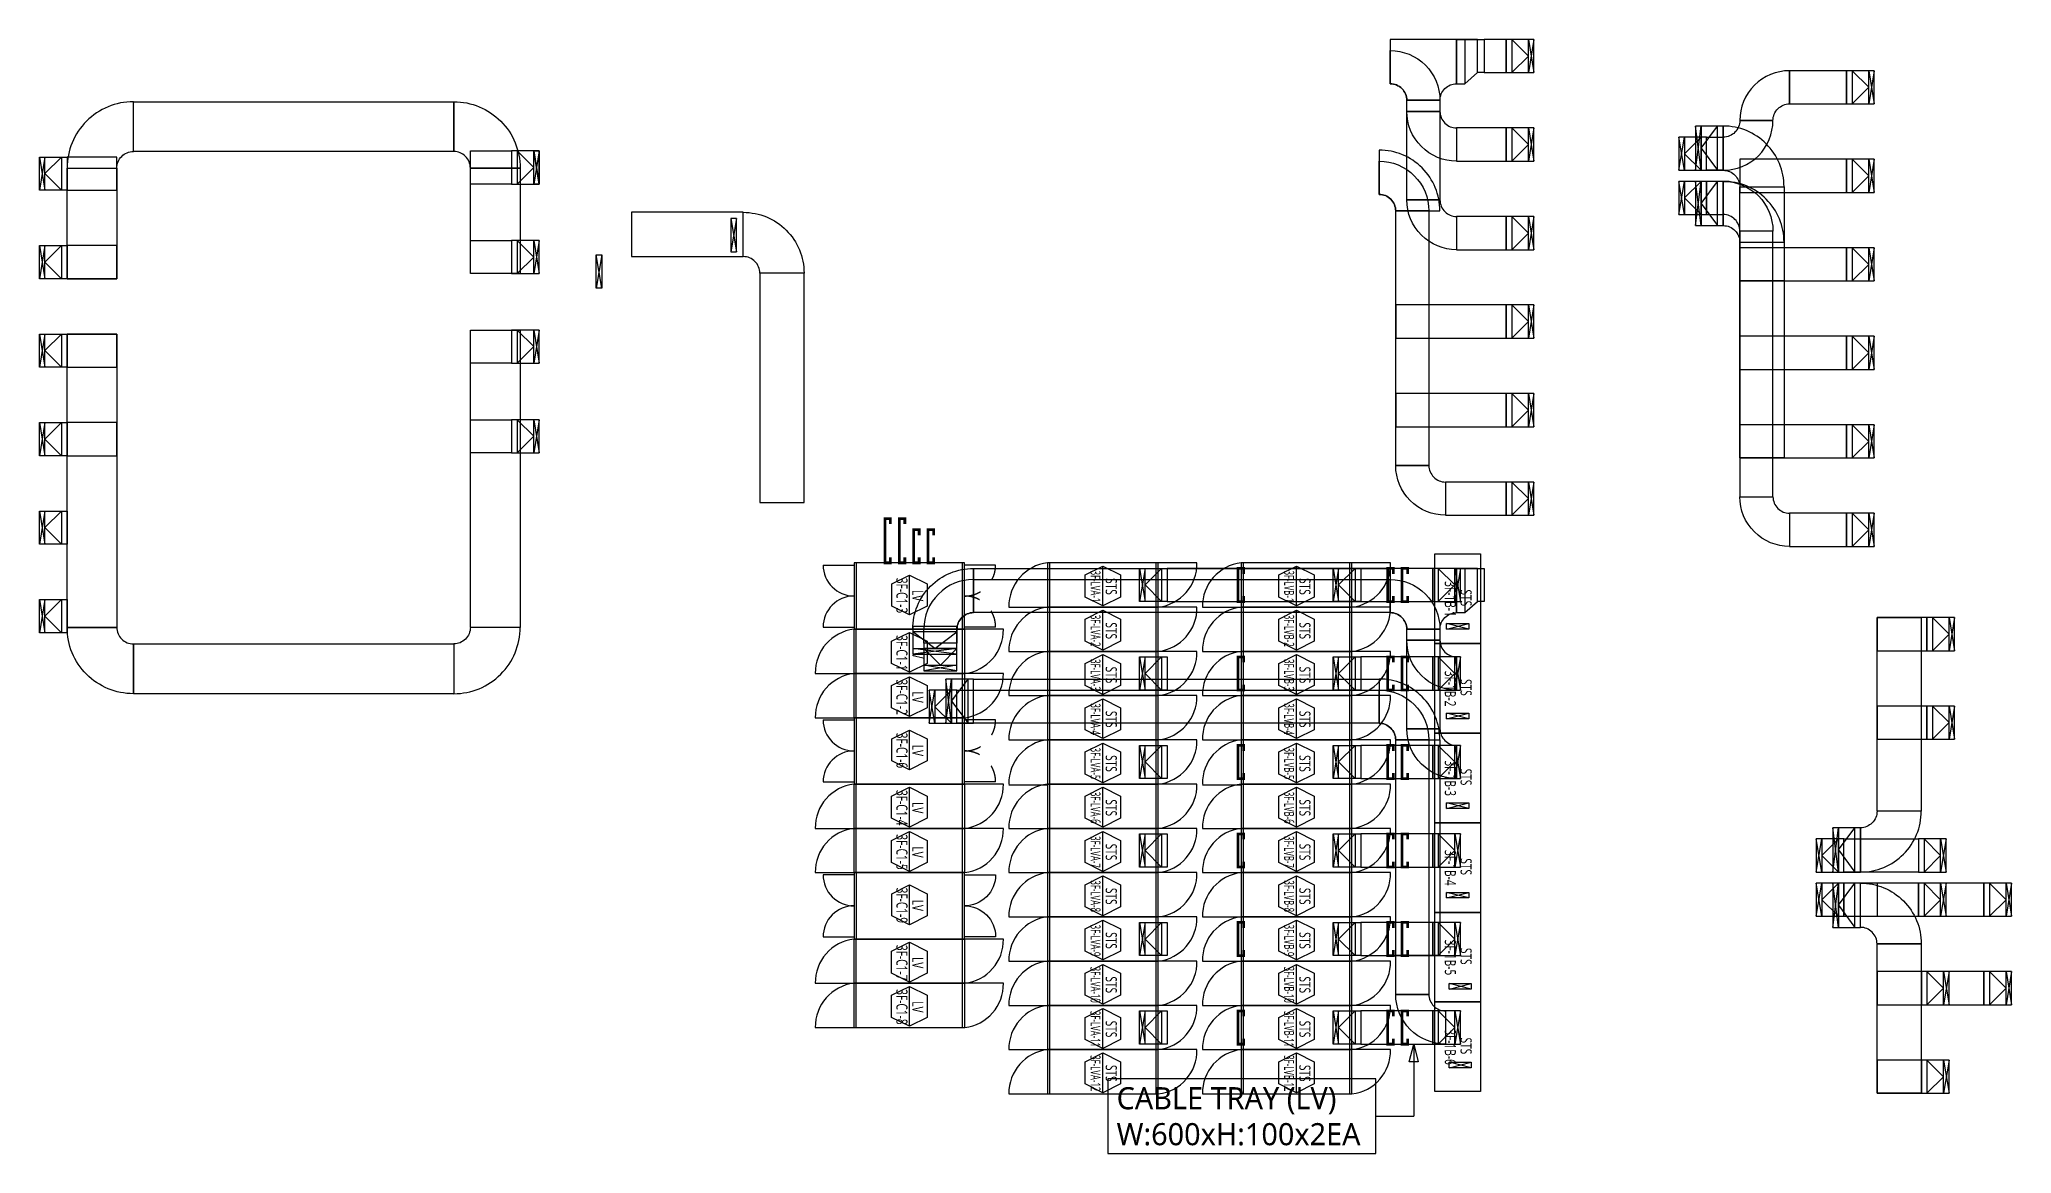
# Model space of a CAD drawing. Header units: millimetres. Extents: x -138191 to 245733, y -341087 to 835263.
# Drawn here: x 102264 to 137922, y 441997 to 462136 of the extents above; entities that cross this region are included whole.
import ezdxf
from ezdxf.enums import TextEntityAlignment as Align

# ---------------------------------------------------------------- set-up
doc = ezdxf.new("R2010")
doc.units = ezdxf.units.MM
doc.header["$LTSCALE"] = 300
doc.linetypes.add('D1', pattern=[3, 1, -1, 1])
for name, color, linetype in [('------00 Switch Gear', 3, 'Continuous'), ('------00 Switch Gear_Number', 1, 'Continuous'), ('-----26 Electrical Cable Tray_HV_N', 30, 'Continuous'), ('-----26 Electrical Cable Tray_LV_STS1', 3, 'Continuous'), ('-----26 Electrical Cable Tray_LV_STS2', 2, 'Continuous'), ('-----26 Electrical Cable Tray_LV_STS3', 151, 'Continuous'), ('-----26 Electrical Cable Tray_LV_STS3_B', 4, 'Continuous'), ('-----26 Electrical Cable Tray_LV_STS3_D', 71, 'Continuous'), ('-----26 Electrical Cable Tray_LV_UPSBAT', 11, 'Continuous')]:
    doc.layers.add(name, color=color, linetype=linetype)
doc.styles.add('ELEC', font='malgun.ttf')

msp = doc.modelspace()

# ---------------------------------------------------------------- texts
at = {"layer": '------00 Switch Gear_Number', "color": 0, "style": 'ELEC'}
for s, height, width, p in [('3F-LVA-1', 180, 0.6, (121359, 452248, 0)), ('3F-LVB-1', 180, 0.6, (124860, 452248, 0)), ('3F-C1-3', 200, 0.7, (117860, 452084)), ('LV', 200, 0.7, (118145, 452084)), ('STS', 200, 0.7, (121644, 452248, 0)), ('STS', 200, 0.7, (125145, 452248, 0)), ('3F-1B-1', 200, 0.7, (127775, 452022, 0)), ('STS', 200, 0.7, (128060, 452043, 0)), ('3F-LVA-2', 180, 0.6, (121359, 451448, 0)), ('STS', 200, 0.7, (121644, 451448, 0)), ('3F-LVB-2', 180, 0.6, (124860, 451448, 0)), ('STS', 200, 0.7, (125145, 451448, 0)), ('3F-C1-1', 200, 0.7, (117859, 451048, 0)), ('LV', 200, 0.7, (118144, 451048, 0)), ('3F-LVA-3', 180, 0.6, (121359, 450648, 0)), ('STS', 200, 0.7, (121644, 450648, 0)), ('3F-LVB-3', 180, 0.6, (124860, 450648, 0)), ('STS', 200, 0.7, (125145, 450648, 0)), ('3F-1B-2', 200, 0.7, (127775, 450402, 0)), ('3F-C1-2', 200, 0.7, (117859, 450248, 0)), ('STS', 200, 0.7, (128060, 450423, 0)), ('LV', 200, 0.7, (118144, 450248, 0)), ('3F-LVA-4', 180, 0.6, (121359, 449848, 0)), ('3F-LVB-4', 180, 0.6, (124860, 449848, 0)), ('STS', 200, 0.7, (121644, 449848, 0)), ('STS', 200, 0.7, (125145, 449848, 0)), ('3F-C1-6', 200, 0.7, (117860, 449284)), ('LV', 200, 0.7, (118145, 449284)), ('3F-LVA-5', 180, 0.6, (121359, 449048, 0)), ('3F-LVB-5', 180, 0.6, (124860, 449048, 0)), ('STS', 200, 0.7, (121644, 449048, 0)), ('STS', 200, 0.7, (125145, 449048, 0)), ('3F-1B-3', 200, 0.7, (127775, 448782, 0)), ('STS', 200, 0.7, (128060, 448803, 0)), ('3F-C1-4', 200, 0.7, (117859, 448248, 0)), ('LV', 200, 0.7, (118144, 448248, 0)), ('3F-LVA-6', 180, 0.6, (121359, 448248, 0)), ('STS', 200, 0.7, (121644, 448248, 0)), ('3F-LVB-6', 180, 0.6, (124860, 448248, 0)), ('STS', 200, 0.7, (125145, 448248, 0)), ('3F-C1-5', 200, 0.7, (117859, 447448, 0)), ('LV', 200, 0.7, (118144, 447448, 0)), ('3F-LVA-7', 180, 0.6, (121359, 447448, 0)), ('STS', 200, 0.7, (121644, 447448, 0)), ('3F-LVB-7', 180, 0.6, (124860, 447448, 0)), ('STS', 200, 0.7, (125145, 447448, 0)), ('3F-1B-4', 200, 0.7, (127775, 447162, 0)), ('STS', 200, 0.7, (128060, 447183, 0)), ('3F-C1-9', 200, 0.7, (117860, 446484)), ('3F-LVA-8', 180, 0.6, (121359, 446648, 0)), ('3F-LVB-8', 180, 0.6, (124860, 446648, 0)), ('LV', 200, 0.7, (118145, 446484)), ('STS', 200, 0.7, (121644, 446648, 0)), ('STS', 200, 0.7, (125145, 446648, 0)), ('3F-LVA-9', 180, 0.6, (121359, 445848, 0)), ('3F-LVB-9', 180, 0.6, (124860, 445848, 0)), ('3F-C1-7', 200, 0.7, (117859, 445448, 0)), ('STS', 200, 0.7, (121644, 445848, 0)), ('STS', 200, 0.7, (125145, 445848, 0)), ('3F-1B-5', 200, 0.7, (127775, 445542, 0)), ('LV', 200, 0.7, (118144, 445448, 0)), ('3F-LVA-10', 180, 0.6, (121359, 445048, 0)), ('3F-LVB-10', 180, 0.6, (124860, 445048, 0)), ('STS', 200, 0.7, (128060, 445563, 0)), ('STS', 200, 0.7, (121644, 445048, 0)), ('STS', 200, 0.7, (125145, 445048, 0)), ('3F-C1-8', 200, 0.7, (117859, 444648, 0)), ('LV', 200, 0.7, (118144, 444648, 0)), ('3F-LVA-11', 180, 0.6, (121359, 444248, 0)), ('STS', 200, 0.7, (121644, 444248, 0)), ('3F-LVB-11', 180, 0.6, (124860, 444248, 0)), ('STS', 200, 0.7, (125145, 444248, 0)), ('3F-1B-6', 200, 0.7, (127775, 443922, 0)), ('STS', 200, 0.7, (128060, 443943, 0)), ('3F-LVA-12', 180, 0.6, (121359, 443448, 0)), ('STS', 200, 0.7, (121644, 443448, 0)), ('3F-LVB-12', 180, 0.6, (124860, 443448, 0)), ('STS', 200, 0.7, (125145, 443448, 0))]:
    msp.add_text(s, height=height, rotation=270, dxfattribs=dict(at, width=width)).set_placement(p, align=Align.MIDDLE_CENTER)
at = {"layer": '-----26 Electrical Cable Tray_LV_STS2', "ltscale": 7.5, "style": 'ELEC'}
for s, p in [('CABLE TRAY (LV)', (121741, 442997)), ('W:600xH:100x2EA', (121741, 442347))]:
    msp.add_text(s, height=400, dxfattribs=at).set_placement(p, align=Align.MIDDLE_LEFT)

# ---------------------------------------------------------------- blocks, each defined once
blk = doc.blocks.new('A$495596483691')
at = {"color": 0}
for p, q in [((100, 600), (0, 600)), ((0, 600), (0, 0)), ((500, 600), (100, 600)), ((500, 0), (500, 600)), ((0, 0), (100, 0)), ((100, 0), (500, 0))]:
    blk.add_line(p, q, dxfattribs=at)
at = {"color": 8}
for p, q in [((400, 300), (100, 600)), ((100, 600), (100, 0)), ((400, 0), (400, 600)), ((400, 600), (500, 0)), ((500, 600), (400, 0)), ((400, 300), (100, 0))]:
    blk.add_line(p, q, dxfattribs=at)
blk = doc.blocks.new('STS-R')
blk.add_lwpolyline([(886994, -128588), (888614, -128588), (888614, -129418), (886994, -129418), (886994, -128588)])
blk = doc.blocks.new('A$480505980042')
at = {"color": 0}
for p, q in [((400, 800), (0, 800)), ((0, 800), (0, 0)), ((500, 800), (400, 800)), ((500, 0), (500, 800)), ((0, 0), (400, 0)), ((400, 0), (500, 0))]:
    blk.add_line(p, q, dxfattribs=at)
at = {"color": 8}
for p, q in [((100, 0), (0, 800)), ((0, 0), (100, 800)), ((100, 400), (400, 800)), ((100, 800), (100, 0)), ((400, 0), (400, 800)), ((100, 400), (400, 0))]:
    blk.add_line(p, q, dxfattribs=at)

# ---------------------------------------------------------------- linework, layer by layer
at = {"layer": '------00 Switch Gear'}
for p, q in [((116433, 452635), (116993, 452635)), ((117033, 452675), (117033, 451475)), ((118951, 452675), (118951, 451475)), ((119553, 452635), (118993, 452635)), ((120534, 451875, 0), (120534, 452675, 0)), ((122454, 451875, 0), (122454, 452675, 0)), ((124035, 451875, 0), (124035, 452675, 0)), ((125955, 451875, 0), (125955, 452675, 0)), ((120534, 451075, 0), (120534, 451875, 0)), ((122454, 451075, 0), (122454, 451875, 0)), ((124035, 451075, 0), (124035, 451875, 0)), ((125955, 451075, 0), (125955, 451875, 0)), ((116433, 451515), (116993, 451515)), ((117034, 450675), (117034, 451475)), ((118954, 450675), (118954, 451475)), ((119553, 451515), (118993, 451515)), ((119694, 451475), (118994, 451475)), ((120534, 450275, 0), (120534, 451075, 0)), ((122454, 450275, 0), (122454, 451075, 0)), ((124035, 450275, 0), (124035, 451075, 0)), ((125955, 450275, 0), (125955, 451075, 0)), ((116292, 450675), (116992, 450675)), ((117034, 449875), (117034, 450675)), ((118954, 449875), (118954, 450675)), ((119694, 450675), (118994, 450675)), ((120534, 449475, 0), (120534, 450275, 0)), ((122454, 449475, 0), (122454, 450275, 0)), ((124035, 449475, 0), (124035, 450275, 0)), ((125955, 449475, 0), (125955, 450275, 0)), ((116292, 449875), (116992, 449875)), ((116433, 449835), (116993, 449835)), ((117033, 449875), (117033, 448675)), ((118951, 449875), (118951, 448675)), ((119553, 449835), (118993, 449835)), ((120534, 448675, 0), (120534, 449475, 0)), ((122454, 448675, 0), (122454, 449475, 0)), ((124035, 448675, 0), (124035, 449475, 0)), ((125955, 448675, 0), (125955, 449475, 0)), ((116433, 448715), (116993, 448715)), ((117034, 447875), (117034, 448675)), ((118954, 447875), (118954, 448675)), ((119553, 448715), (118993, 448715)), ((119694, 448675), (118994, 448675)), ((120534, 447875, 0), (120534, 448675, 0)), ((122454, 447875, 0), (122454, 448675, 0)), ((124035, 447875, 0), (124035, 448675, 0)), ((125955, 447875, 0), (125955, 448675, 0)), ((116292, 447875), (116992, 447875)), ((117034, 447075), (117034, 447875)), ((118954, 447075), (118954, 447875)), ((119694, 447875), (118994, 447875)), ((120534, 447075, 0), (120534, 447875, 0)), ((122454, 447075, 0), (122454, 447875, 0)), ((124035, 447075, 0), (124035, 447875, 0)), ((125955, 447075, 0), (125955, 447875, 0)), ((116292, 447075), (116992, 447075)), ((117033, 447075), (117033, 445875)), ((118951, 447075), (118951, 445875)), ((120534, 446275, 0), (120534, 447075, 0)), ((122454, 446275, 0), (122454, 447075, 0)), ((124035, 446275, 0), (124035, 447075, 0)), ((125955, 446275, 0), (125955, 447075, 0)), ((120534, 445475, 0), (120534, 446275, 0)), ((122454, 445475, 0), (122454, 446275, 0)), ((124035, 445475, 0), (124035, 446275, 0)), ((125955, 445475, 0), (125955, 446275, 0)), ((117034, 445075), (117034, 445875)), ((118954, 445075), (118954, 445875)), ((120534, 444675, 0), (120534, 445475, 0)), ((122454, 444675, 0), (122454, 445475, 0)), ((124035, 444675, 0), (124035, 445475, 0)), ((125955, 444675, 0), (125955, 445475, 0)), ((117034, 444275), (117034, 445075)), ((118954, 444275), (118954, 445075)), ((120534, 443875, 0), (120534, 444675, 0)), ((122454, 443875, 0), (122454, 444675, 0)), ((124035, 443875, 0), (124035, 444675, 0)), ((125955, 443875, 0), (125955, 444675, 0)), ((120534, 443075, 0), (120534, 443875, 0)), ((122454, 443075, 0), (122454, 443875, 0)), ((124035, 443075, 0), (124035, 443875, 0)), ((125955, 443075, 0), (125955, 443875, 0))]:
    msp.add_line(p, q, dxfattribs=at)
at = {"layer": '------00 Switch Gear', "elevation": 0}
for points in [[(116993, 452675), (116993, 451475), (118993, 451475), (118993, 452675)], [(122494, 451875), (122494, 452675), (120492, 452675), (120492, 451875)], [(125995, 451875), (125995, 452675), (123993, 452675), (123993, 451875)], [(122494, 451075), (122494, 451875), (120492, 451875), (120492, 451075)], [(125995, 451075), (125995, 451875), (123993, 451875), (123993, 451075)], [(118994, 450675), (118994, 451475), (116992, 451475), (116992, 450675)], [(122494, 450275), (122494, 451075), (120492, 451075), (120492, 450275)], [(125995, 450275), (125995, 451075), (123993, 451075), (123993, 450275)], [(118994, 449875), (118994, 450675), (116992, 450675), (116992, 449875)], [(122494, 449475), (122494, 450275), (120492, 450275), (120492, 449475)], [(125995, 449475), (125995, 450275), (123993, 450275), (123993, 449475)], [(116993, 449875), (116993, 448675), (118993, 448675), (118993, 449875)], [(122494, 448675), (122494, 449475), (120492, 449475), (120492, 448675)], [(125995, 448675), (125995, 449475), (123993, 449475), (123993, 448675)], [(118994, 447875), (118994, 448675), (116992, 448675), (116992, 447875)], [(122494, 447875), (122494, 448675), (120492, 448675), (120492, 447875)], [(125995, 447875), (125995, 448675), (123993, 448675), (123993, 447875)], [(118994, 447075), (118994, 447875), (116992, 447875), (116992, 447075)], [(122494, 447075), (122494, 447875), (120492, 447875), (120492, 447075)], [(125995, 447075), (125995, 447875), (123993, 447875), (123993, 447075)], [(116993, 447075), (116993, 445875), (118993, 445875), (118993, 447075)], [(122494, 446275), (122494, 447075), (120492, 447075), (120492, 446275)], [(125995, 446275), (125995, 447075), (123993, 447075), (123993, 446275)], [(122494, 445475), (122494, 446275), (120492, 446275), (120492, 445475)], [(125995, 445475), (125995, 446275), (123993, 446275), (123993, 445475)], [(118994, 445075), (118994, 445875), (116992, 445875), (116992, 445075)], [(122494, 444675), (122494, 445475), (120492, 445475), (120492, 444675)], [(125995, 444675), (125995, 445475), (123993, 445475), (123993, 444675)], [(118994, 444275), (118994, 445075), (116992, 445075), (116992, 444275)], [(122494, 443875), (122494, 444675), (120492, 444675), (120492, 443875)], [(125995, 443875), (125995, 444675), (123993, 444675), (123993, 443875)], [(122494, 443075), (122494, 443875), (120492, 443875), (120492, 443075)], [(125995, 443075), (125995, 443875), (123993, 443875), (123993, 443075)]]:
    msp.add_lwpolyline(points, close=True, dxfattribs=at)
for points in [[(120492, 452675, 0.385743), (119792, 451875), (120492, 451875)], [(122494, 451875, 0.385743), (123194, 452675), (122494, 452675)], [(123993, 452675, 0.385743), (123293, 451875), (123993, 451875)], [(125995, 451875, 0.385743), (126695, 452675), (125995, 452675)], [(120492, 451875, 0.385743), (119792, 451075), (120492, 451075)], [(122494, 451075, 0.385743), (123194, 451875), (122494, 451875)], [(123993, 451875, 0.385743), (123293, 451075), (123993, 451075)], [(125995, 451075, 0.385743), (126695, 451875), (125995, 451875)], [(120492, 451075, 0.385743), (119792, 450275), (120492, 450275)], [(122494, 450275, 0.385743), (123194, 451075), (122494, 451075)], [(123993, 451075, 0.385743), (123293, 450275), (123993, 450275)], [(125995, 450275, 0.385743), (126695, 451075), (125995, 451075)], [(120492, 450275, 0.385743), (119792, 449475), (120492, 449475)], [(122494, 449475, 0.385743), (123194, 450275), (122494, 450275)], [(123993, 450275, 0.385743), (123293, 449475), (123993, 449475)], [(125995, 449475, 0.385743), (126695, 450275), (125995, 450275)], [(120492, 449475, 0.385743), (119792, 448675)], [(122494, 448675, 0.385743), (123194, 449475), (122494, 449475)], [(123993, 449475, 0.385743), (123293, 448675)], [(125995, 448675, 0.385743), (126695, 449475), (125995, 449475)], [(120492, 448675, 0.385743), (119792, 447875), (120492, 447875)], [(122494, 447875, 0.385743), (123194, 448675), (122494, 448675)], [(123993, 448675, 0.385743), (123293, 447875), (123993, 447875)], [(125995, 447875, 0.385743), (126695, 448675), (125995, 448675)], [(120492, 447875, 0.385743), (119792, 447075), (120492, 447075)], [(122494, 447075, 0.385743), (123194, 447875), (122494, 447875)], [(123993, 447875, 0.385743), (123293, 447075), (123993, 447075)], [(125995, 447075, 0.385743), (126695, 447875), (125995, 447875)], [(116993, 447035), (116433, 447035), (116433, 447035, 0.414214), (116993, 446475, 0.414214), (116433, 445915), (116993, 445915)], [(118993, 447035), (119553, 447035, -0.414214), (118993, 446475, -0.414214), (119553, 445915), (118993, 445915)], [(120492, 447075, 0.385743), (119792, 446275), (120492, 446275)], [(122494, 446275, 0.385743), (123194, 447075), (122494, 447075)], [(123993, 447075, 0.385743), (123293, 446275), (123993, 446275)], [(125995, 446275, 0.385743), (126695, 447075), (125995, 447075)], [(120492, 446275, 0.385743), (119792, 445475), (120492, 445475)], [(122494, 445475, 0.385743), (123194, 446275), (122494, 446275)], [(123993, 446275, 0.385743), (123293, 445475), (123993, 445475)], [(125995, 445475, 0.385743), (126695, 446275), (125995, 446275)], [(116992, 445875, 0.385743), (116292, 445075), (116992, 445075)], [(118994, 445075, 0.385743), (119694, 445875), (118994, 445875)], [(120492, 445475, 0.385743), (119792, 444675), (120492, 444675)], [(122494, 444675, 0.385743), (123194, 445475), (122494, 445475)], [(123993, 445475, 0.385743), (123293, 444675), (123993, 444675)], [(125995, 444675, 0.385743), (126695, 445475), (125995, 445475)], [(116992, 445075, 0.385743), (116292, 444275), (116992, 444275)], [(118994, 444275, 0.385743), (119694, 445075), (118994, 445075)], [(120492, 444675, 0.385743), (119792, 443875), (120492, 443875)], [(122494, 443875, 0.385743), (123194, 444675), (122494, 444675)], [(123993, 444675, 0.385743), (123293, 443875), (123993, 443875)], [(125995, 443875, 0.385743), (126695, 444675), (125995, 444675)], [(120492, 443875, 0.385743), (119792, 443075), (120492, 443075)], [(122494, 443075, 0.385743), (123194, 443875), (122494, 443875)], [(123993, 443875, 0.385743), (123293, 443075), (123993, 443075)], [(125995, 443075, 0.385743), (126695, 443875), (125995, 443875)]]:
    msp.add_lwpolyline(points, format="xyb", dxfattribs=at)
for points in [[(119792, 448661), (120492, 448661)], [(123293, 448661), (123993, 448661)]]:
    msp.add_lwpolyline(points, dxfattribs=at)
at = {"layer": '------00 Switch Gear'}
for centre, radius, start, end in [((116993, 452635), 560, 180, 270), ((116993, 451515), 560, 90, 180), ((117083, 450689), 791, 96.6265, 181.0016), ((118902, 451461), 791, 276.6265, 1.0016), ((117083, 449889), 791, 96.6265, 181.0016), ((118902, 450661), 791, 276.6265, 1.0016), ((116993, 449835), 560, 180, 270), ((116993, 448715), 560, 90, 180), ((117083, 447889), 791, 96.6265, 181.0016), ((118902, 448661), 791, 276.6265, 1.0016), ((117083, 447089), 791, 96.6265, 181.0016), ((118902, 447861), 791, 276.6265, 1.0016)]:
    msp.add_arc(centre, radius, start, end, dxfattribs=at)
at = {"layer": '------00 Switch Gear', "linetype": 'D1'}
for centre, start, end in [((118993, 452635), 270, 0), ((118993, 451515), 0, 90), ((118993, 449835), 270, 0), ((118993, 448715), 0, 90)]:
    msp.add_arc(centre, 560, start, end, dxfattribs=at)
at = {"layer": '------00 Switch Gear_Number', "elevation": 0}
for points in [[(121493, 451897), (121493, 452617), (121813, 452457), (121813, 452057), (121493, 451897), (121173, 452057), (121173, 452457), (121493, 452617)], [(124994, 451897), (124994, 452617), (125314, 452457), (125314, 452057), (124994, 451897), (124674, 452057), (124674, 452457), (124994, 452617)], [(117994, 451733), (117994, 452453), (118314, 452294), (118314, 451893), (117994, 451733), (117674, 451893), (117674, 452294), (117994, 452453)], [(121493, 451097), (121493, 451817), (121813, 451657), (121813, 451257), (121493, 451097), (121173, 451257), (121173, 451657), (121493, 451817)], [(124994, 451097), (124994, 451817), (125314, 451657), (125314, 451257), (124994, 451097), (124674, 451257), (124674, 451657), (124994, 451817)], [(117993, 450697), (117993, 451417), (118313, 451257), (118313, 450857), (117993, 450697), (117673, 450857), (117673, 451257), (117993, 451417)], [(121493, 450297), (121493, 451017), (121813, 450857), (121813, 450457), (121493, 450297), (121173, 450457), (121173, 450857), (121493, 451017)], [(124994, 450297), (124994, 451017), (125314, 450857), (125314, 450457), (124994, 450297), (124674, 450457), (124674, 450857), (124994, 451017)], [(117993, 449897), (117993, 450617), (118313, 450457), (118313, 450057), (117993, 449897), (117673, 450057), (117673, 450457), (117993, 450617)], [(121493, 449497), (121493, 450217), (121813, 450057), (121813, 449657), (121493, 449497), (121173, 449657), (121173, 450057), (121493, 450217)], [(124994, 449497), (124994, 450217), (125314, 450057), (125314, 449657), (124994, 449497), (124674, 449657), (124674, 450057), (124994, 450217)], [(117994, 448933), (117994, 449653), (118314, 449494), (118314, 449093), (117994, 448933), (117674, 449093), (117674, 449494), (117994, 449653)], [(121493, 448697), (121493, 449417), (121813, 449257), (121813, 448857), (121493, 448697), (121173, 448857), (121173, 449257), (121493, 449417)], [(124994, 448697), (124994, 449417), (125314, 449257), (125314, 448857), (124994, 448697), (124674, 448857), (124674, 449257), (124994, 449417)], [(117993, 447897), (117993, 448617), (118313, 448457), (118313, 448057), (117993, 447897), (117673, 448057), (117673, 448457), (117993, 448617)], [(121493, 447897), (121493, 448617), (121813, 448457), (121813, 448057), (121493, 447897), (121173, 448057), (121173, 448457), (121493, 448617)], [(124994, 447897), (124994, 448617), (125314, 448457), (125314, 448057), (124994, 447897), (124674, 448057), (124674, 448457), (124994, 448617)], [(117993, 447097), (117993, 447817), (118313, 447657), (118313, 447257), (117993, 447097), (117673, 447257), (117673, 447657), (117993, 447817)], [(121493, 447097), (121493, 447817), (121813, 447657), (121813, 447257), (121493, 447097), (121173, 447257), (121173, 447657), (121493, 447817)], [(124994, 447097), (124994, 447817), (125314, 447657), (125314, 447257), (124994, 447097), (124674, 447257), (124674, 447657), (124994, 447817)], [(117994, 446133), (117994, 446853), (118314, 446694), (118314, 446293), (117994, 446133), (117674, 446293), (117674, 446694), (117994, 446853)], [(121493, 446297), (121493, 447017), (121813, 446857), (121813, 446457), (121493, 446297), (121173, 446457), (121173, 446857), (121493, 447017)], [(124994, 446297), (124994, 447017), (125314, 446857), (125314, 446457), (124994, 446297), (124674, 446457), (124674, 446857), (124994, 447017)], [(121493, 445497), (121493, 446217), (121813, 446057), (121813, 445657), (121493, 445497), (121173, 445657), (121173, 446057), (121493, 446217)], [(124994, 445497), (124994, 446217), (125314, 446057), (125314, 445657), (124994, 445497), (124674, 445657), (124674, 446057), (124994, 446217)], [(117993, 445097), (117993, 445817), (118313, 445657), (118313, 445257), (117993, 445097), (117673, 445257), (117673, 445657), (117993, 445817)], [(121493, 444697), (121493, 445417), (121813, 445257), (121813, 444857), (121493, 444697), (121173, 444857), (121173, 445257), (121493, 445417)], [(124994, 444697), (124994, 445417), (125314, 445257), (125314, 444857), (124994, 444697), (124674, 444857), (124674, 445257), (124994, 445417)], [(117993, 444297), (117993, 445017), (118313, 444857), (118313, 444457), (117993, 444297), (117673, 444457), (117673, 444857), (117993, 445017)], [(121493, 443897), (121493, 444617), (121813, 444457), (121813, 444057), (121493, 443897), (121173, 444057), (121173, 444457), (121493, 444617)], [(124994, 443897), (124994, 444617), (125314, 444457), (125314, 444057), (124994, 443897), (124674, 444057), (124674, 444457), (124994, 444617)], [(121493, 443097), (121493, 443817), (121813, 443657), (121813, 443257), (121493, 443097), (121173, 443257), (121173, 443657), (121493, 443817)], [(124994, 443097), (124994, 443817), (125314, 443657), (125314, 443257), (124994, 443097), (124674, 443257), (124674, 443657), (124994, 443817)]]:
    msp.add_lwpolyline(points, dxfattribs=at)
at = {"layer": '-----26 Electrical Cable Tray_HV_N', "color": 1}
msp.add_line((126427, 442672), (127112, 442672), dxfattribs=at)
at = {"layer": '-----26 Electrical Cable Tray_HV_N', "color": 1, "elevation": 0}
msp.add_lwpolyline([(127112, 443975), (127192, 443655), (127032, 443655), (127112, 443975), (127112, 442672)], dxfattribs=at)
msp.add_lwpolyline([(121581, 443347), (121581, 441997), (126427, 441997), (126427, 443347)], close=True, dxfattribs=at)
at = {"layer": '-----26 Electrical Cable Tray_LV_STS1', "elevation": 0}
for points in [[(127707, 451577), (128107, 451577), (128107, 451477), (127707, 451477)], [(127707, 449957), (128107, 449957), (128107, 449857), (127707, 449857)], [(127707, 448337), (128107, 448337), (128107, 448237), (127707, 448237)], [(127707, 446717), (128107, 446717), (128107, 446617), (127707, 446617)], [(127751, 445069), (128151, 445069), (128151, 444969), (127751, 444969)], [(127751, 443649), (128151, 443649), (128151, 443549), (127751, 443549)]]:
    msp.add_lwpolyline(points, close=True, dxfattribs=at)
for points in [[(127707, 451477), (128107, 451577)], [(128107, 451477), (127707, 451577)], [(127707, 449857), (128107, 449957)], [(128107, 449857), (127707, 449957)], [(127707, 448237), (128107, 448337)], [(128107, 448237), (127707, 448337)], [(127707, 446617), (128107, 446717)], [(128107, 446617), (127707, 446717)], [(127751, 444969), (128151, 445069)], [(128151, 444969), (127751, 445069)], [(127751, 443549), (128151, 443649)], [(128151, 443549), (127751, 443649)]]:
    msp.add_lwpolyline(points, dxfattribs=at)
at = {"layer": '-----26 Electrical Cable Tray_LV_STS2', "elevation": 0}
for points in [[(103664, 459811), (103664, 459811, -0.414214), (103964, 460111), (103964, 460111), (103964, 461011, 0.414214), (102764, 459811)], [(110056, 459811), (110056, 459811, 0.414214), (109756, 460111), (109756, 460111), (109756, 461011, -0.414214), (110956, 459811)], [(103664, 451509), (103664, 451509, 0.414214), (103964, 451209), (103964, 451209), (103964, 450309, -0.414214), (102764, 451509)], [(110056, 451509), (110056, 451509, -0.414214), (109756, 451209), (109756, 451209), (109756, 450309, 0.414214), (110956, 451509)]]:
    msp.add_lwpolyline(points, format="xyb", close=True, dxfattribs=at)
for points in [[(103964, 460111), (103964, 461011), (109756, 461011), (109756, 460111)], [(102764, 460011), (102764, 459411), (103664, 459411), (103664, 460011)], [(110802, 460123), (110802, 459523), (110056, 459523), (110056, 460123)], [(111202, 459523), (111202, 460123), (111302, 460123), (111302, 459523)], [(103664, 457811), (102764, 457811), (102764, 459811), (103664, 459811)], [(110956, 457903), (110056, 457903), (110056, 459811), (110956, 459811)], [(102764, 458411), (102764, 457811), (103664, 457811), (103664, 458411)], [(110802, 458503), (110802, 457903), (110056, 457903), (110056, 458503)], [(112332, 457641), (112332, 458241), (112432, 458241), (112432, 457641)], [(102764, 456811), (102764, 456211), (103664, 456211), (103664, 456811)], [(103664, 451509), (102764, 451509), (102764, 456811), (103664, 456811)], [(110956, 451509), (110056, 451509), (110056, 456883), (110956, 456883)], [(110802, 456883), (110802, 456283), (110056, 456283), (110056, 456883)], [(102764, 455211), (102764, 454611), (103664, 454611), (103664, 455211)], [(110802, 455263), (110802, 454663), (110056, 454663), (110056, 455263)], [(122655, 452575), (122655, 451975), (127457, 451975), (127457, 452575)], [(103964, 450309), (103964, 451209), (109756, 451209), (109756, 450309)], [(126155, 450975), (126155, 450375), (127457, 450375), (127457, 450975)], [(126155, 449375), (126155, 448775), (127457, 448775), (127457, 449375)], [(126155, 447775), (126155, 447175), (127457, 447175), (127457, 447775)], [(126155, 446175), (126155, 445575), (127457, 445575), (127457, 446175)], [(126155, 444575), (126155, 443975), (127457, 443975), (127457, 444575)]]:
    msp.add_lwpolyline(points, close=True, dxfattribs=at)
for points in [[(111302, 459523), (111202, 460123)], [(111302, 460123), (111202, 459523)], [(112432, 457641), (112332, 458241)], [(112432, 458241), (112332, 457641)]]:
    msp.add_lwpolyline(points, dxfattribs=at)
at = {"layer": '-----26 Electrical Cable Tray_LV_STS2', "ltscale": 7.5, "const_width": 50, "elevation": 0}
for points in [[(124037, 452475), (124037, 452575), (123937, 452575), (123937, 451975), (124037, 451975), (124037, 452075)], [(126742, 452475), (126742, 452575), (126642, 452575), (126642, 451975), (126742, 451975), (126742, 452075)], [(127002, 452475), (127002, 452575), (126902, 452575), (126902, 451975), (127002, 451975), (127002, 452075)], [(124037, 450875), (124037, 450975), (123937, 450975), (123937, 450375), (124037, 450375), (124037, 450475)], [(126742, 450875), (126742, 450975), (126642, 450975), (126642, 450375), (126742, 450375), (126742, 450475)], [(127002, 450875), (127002, 450975), (126902, 450975), (126902, 450375), (127002, 450375), (127002, 450475)], [(124037, 449275), (124037, 449375), (123937, 449375), (123937, 448775), (124037, 448775), (124037, 448875)], [(126742, 449275), (126742, 449375), (126642, 449375), (126642, 448775), (126742, 448775), (126742, 448875)], [(127002, 449275), (127002, 449375), (126902, 449375), (126902, 448775), (127002, 448775), (127002, 448875)], [(124037, 447675), (124037, 447775), (123937, 447775), (123937, 447175), (124037, 447175), (124037, 447275)], [(126742, 447675), (126742, 447775), (126642, 447775), (126642, 447175), (126742, 447175), (126742, 447275)], [(127002, 447675), (127002, 447775), (126902, 447775), (126902, 447175), (127002, 447175), (127002, 447275)], [(124037, 446075), (124037, 446175), (123937, 446175), (123937, 445575), (124037, 445575), (124037, 445675)], [(126742, 446075), (126742, 446175), (126642, 446175), (126642, 445575), (126742, 445575), (126742, 445675)], [(127002, 446075), (127002, 446175), (126902, 446175), (126902, 445575), (127002, 445575), (127002, 445675)], [(124037, 444475), (124037, 444575), (123937, 444575), (123937, 443975), (124037, 443975), (124037, 444075)], [(126742, 444475), (126742, 444575), (126642, 444575), (126642, 443975), (126742, 443975), (126742, 444075)], [(127002, 444475), (127002, 444575), (126902, 444575), (126902, 443975), (127002, 443975), (127002, 444075)]]:
    msp.add_lwpolyline(points, dxfattribs=at)
at = {"layer": '-----26 Electrical Cable Tray_LV_STS3', "elevation": 0}
for points in [[(133608, 460671), (133608, 460671, -0.414214), (133908, 460971), (133908, 460971), (133908, 461571, 0.414214), (133008, 460671)], [(133008, 460671), (133008, 460671, -0.414214), (132708, 460371), (132708, 460371), (132708, 459771, 0.414214), (133608, 460671)], [(132708, 460571), (132708, 459771, -0.414214), (133008, 459471), (133808, 459471, 0.414214)], [(132708, 459571), (132708, 458771, -0.414214), (133008, 458471), (133808, 458471, 0.414214)], [(133008, 458671), (133008, 458671, 0.414214), (132708, 458971), (132708, 458971), (132708, 459571, -0.414214), (133608, 458671)], [(133608, 453871), (133608, 453871, 0.414214), (133908, 453571), (133908, 453571), (133908, 452971, -0.414214), (133008, 453871)]]:
    msp.add_lwpolyline(points, format="xyb", close=True, dxfattribs=at)
for points in [[(134940, 461571), (133908, 461571), (133908, 460971), (134940, 460971)], [(132408, 460371), (132708, 460371), (132708, 459771), (132408, 459771)], [(134940, 459971), (133008, 459971), (133008, 459371), (134940, 459371)], [(132408, 458971), (132708, 458971), (132708, 459571), (132408, 459571)], [(133008, 457771), (133008, 459471), (133808, 459471), (133808, 457771)], [(133608, 453871), (133608, 458671), (133008, 458671), (133008, 453871)], [(133008, 454571), (133008, 458471), (133808, 458471), (133808, 454571)], [(134940, 458371), (133008, 458371), (133008, 457771), (134940, 457771)], [(134940, 456771), (133008, 456771), (133008, 456171), (134940, 456171)], [(134940, 455171), (133008, 455171), (133008, 454571), (134940, 454571)], [(134940, 453571), (133908, 453571), (133908, 452971), (134940, 452971)]]:
    msp.add_lwpolyline(points, close=True, dxfattribs=at)
at = {"layer": '-----26 Electrical Cable Tray_LV_STS3_B', "elevation": 0}
for points in [[(127887, 461336), (127887, 462136), (127887, 462136), (126687, 462136), (126687, 461336, -0.414214), (126987, 461036), (127587, 461036), (127587, 461036, -0.414214)], [(126987, 461036), (126987, 461036, 0.414214), (126687, 461336), (126687, 461336), (126687, 461936, -0.414214), (127587, 461036)], [(127587, 460836), (127587, 460836, 0.414214), (127887, 460536), (127887, 460536), (127887, 459936, -0.414214), (126987, 460836)], [(126487, 460136), (126487, 459336, -0.414214), (126787, 459036), (127587, 459036, 0.414214)], [(126787, 459036), (126787, 459036, 0.414214), (126487, 459336), (126487, 459336), (126487, 459936, -0.414214), (127387, 459036)], [(127587, 459236), (127587, 459236, 0.414214), (127887, 458936), (127887, 458936), (127887, 458336, -0.414214), (126987, 459236)], [(127387, 454436), (127387, 454436, 0.414214), (127687, 454136), (127687, 454136), (127687, 453536, -0.414214), (126787, 454436)], [(119154, 452575), (119154, 451775, 0.414214), (118854, 451475), (118054, 451475, -0.414214)], [(127887, 451775), (127887, 452575), (127887, 452575), (126687, 452575), (126687, 451775, -0.414214), (126987, 451475), (127587, 451475), (127587, 451475, -0.414214)], [(118854, 451475), (118854, 451475, -0.414214), (119154, 451775), (119154, 451775), (119154, 452375, 0.414214), (118254, 451475)], [(126987, 451475), (126987, 451475, 0.414214), (126687, 451775), (126687, 451775), (126687, 452375, -0.414214), (127587, 451475)], [(127587, 451275), (127587, 451275, 0.414214), (127887, 450975), (127887, 450975), (127887, 450375, -0.414214), (126987, 451275)], [(126487, 450575), (126487, 449775, -0.414214), (126787, 449475), (127587, 449475, 0.414214)], [(126787, 449475), (126787, 449475, 0.414214), (126487, 449775), (126487, 449775), (126487, 450375, -0.414214), (127387, 449475)], [(127587, 449675), (127587, 449675, 0.414214), (127887, 449375), (127887, 449375), (127887, 448775, -0.414214), (126987, 449675)], [(136290, 448186), (135490, 448186, -0.414214), (135190, 447886), (135190, 447086, 0.414214)], [(136290, 445786), (135490, 445786, 0.414214), (135190, 446086), (135190, 446886, -0.414214)], [(127387, 444875), (127387, 444875, 0.414214), (127687, 444575), (127687, 444575), (127687, 443975, -0.414214), (126787, 444875)]]:
    msp.add_lwpolyline(points, format="xyb", close=True, dxfattribs=at)
for points in [[(127887, 462136), (128387, 462136), (128387, 461536), (128267, 461536), (128267, 462136), (128034, 462136), (128034, 461336), (128267, 461536), (128267, 462136), (127887, 462136), (127887, 461336), (128034, 461336)], [(127887, 452575), (128387, 452575), (128387, 451975), (128267, 451975), (128267, 452575), (128034, 452575), (128034, 451775), (128267, 451975), (128267, 452575), (127887, 452575), (127887, 451775), (128034, 451775)]]:
    msp.add_lwpolyline(points, dxfattribs=at)
for points in [[(128387, 461536), (128787, 461536), (128787, 462136), (128387, 462136)], [(126987, 461036), (127587, 461036), (127587, 460836), (126987, 460836)], [(126987, 461036), (127587, 461036), (127587, 459236), (126987, 459236)], [(127887, 459936), (128787, 459936), (128787, 460536), (127887, 460536)], [(126787, 459036), (127387, 459036), (127387, 454436), (126787, 454436)], [(127887, 458336), (128787, 458336), (128787, 458936), (127887, 458936)], [(126787, 456736), (128787, 456736), (128787, 457336), (126787, 457336)], [(126787, 455136), (128787, 455136), (128787, 455736), (126787, 455736)], [(127687, 453536), (128787, 453536), (128787, 454136), (127687, 454136)], [(119154, 452575), (126687, 452575), (126687, 451775), (119154, 451775)], [(126687, 452375), (126687, 451775), (119154, 451775), (119154, 452375)], [(118254, 451475), (118854, 451475), (118854, 451225), (118254, 451225)], [(126987, 451475), (127587, 451475), (127587, 451275), (126987, 451275)], [(126987, 451475), (127587, 451475), (127587, 449675), (126987, 449675)], [(135490, 448186), (135490, 451686), (136290, 451686), (136290, 448186)], [(136392, 451686), (135490, 451686), (135490, 451086), (136392, 451086)], [(126487, 450375), (126487, 449775), (118854, 449775), (118854, 450375)], [(119154, 450575), (126487, 450575), (126487, 449775), (119154, 449775)], [(136392, 450086), (135490, 450086), (135490, 449486), (136392, 449486)], [(126787, 445575), (126787, 449475), (127587, 449475), (127587, 445575)], [(126787, 449475), (127387, 449475), (127387, 444875), (126787, 444875)], [(134890, 447686), (136240, 447686), (136240, 447086), (134890, 447086)], [(134890, 446286), (136240, 446286), (136240, 446886), (134890, 446886)], [(137422, 446886), (135490, 446886), (135490, 446286), (137422, 446286)], [(135490, 443086), (135490, 445786), (136290, 445786), (136290, 443086)], [(135490, 444686), (136292, 444686), (136292, 445286), (135490, 445286)], [(135490, 443086), (136292, 443086), (136292, 443686), (135490, 443686)]]:
    msp.add_lwpolyline(points, close=True, dxfattribs=at)
at = {"layer": '-----26 Electrical Cable Tray_LV_STS3_B', "color": 1, "elevation": 0}
msp.add_lwpolyline([(137422, 445286), (135490, 445286), (135490, 444686), (137422, 444686)], close=True, dxfattribs=at)
at = {"layer": '-----26 Electrical Cable Tray_LV_STS3_D', "elevation": 0}
for points in [[(114989, 459011), (112967, 459011), (112967, 458211), (114989, 458211)], [(114768, 458297), (114868, 458297), (114868, 458897), (114768, 458897)], [(116089, 453766), (116089, 457911), (115289, 457911), (115289, 453766)]]:
    msp.add_lwpolyline(points, close=True, dxfattribs=at)
msp.add_lwpolyline([(116089, 457911), (115289, 457911, 0.414214), (114989, 458211), (114989, 459011, -0.414214)], format="xyb", close=True, dxfattribs=at)
for points in [[(114868, 458897), (114768, 458297)], [(114768, 458897), (114868, 458297)]]:
    msp.add_lwpolyline(points, dxfattribs=at)
at = {"layer": '-----26 Electrical Cable Tray_LV_UPSBAT', "ltscale": 7.5, "const_width": 50}
for points in [[(117651, 453375), (117651, 453475), (117551, 453475), (117551, 452675), (117651, 452675), (117651, 452775)], [(118171, 453175), (118171, 453275), (118071, 453275), (118071, 452675), (118171, 452675), (118171, 452775)]]:
    msp.add_lwpolyline(points, dxfattribs=at)
at = {"layer": '-----26 Electrical Cable Tray_LV_UPSBAT', "ltscale": 7.5, "const_width": 50, "elevation": 0}
for points in [[(117911, 453375), (117911, 453475), (117811, 453475), (117811, 452675), (117911, 452675), (117911, 452775)], [(118431, 453175), (118431, 453275), (118331, 453275), (118331, 452675), (118431, 452675), (118431, 452775)]]:
    msp.add_lwpolyline(points, dxfattribs=at)

# ---------------------------------------------------------------- block references
at = {"layer": '------00 Switch Gear', "rotation": 90.00000000000001}
for p in [(-1096, -435777, 0), (-1096, -437397, 0), (-1096, -439017, 0), (-1096, -440637, 0), (-1096, -442257, 0), (-1096, -443877, 0)]:
    msp.add_blockref('STS-R', p, dxfattribs=at)
at = {"layer": '-----26 Electrical Cable Tray_LV_STS2', "xscale": -1}
for p in [(102764, 459411, 0), (102764, 457811, 0), (102764, 456211, 0), (102764, 454611, 0), (102764, 453011, 0), (122655, 451975), (126155, 451975, 0), (102764, 451411, 0), (122655, 450375), (126155, 450375, 0), (122655, 448775), (126155, 448775, 0), (122655, 447175), (126155, 447175, 0), (122655, 445575), (126155, 445575, 0), (122655, 443975), (126155, 443975, 0)]:
    msp.add_blockref('A$495596483691', p, dxfattribs=at)
at = {"layer": '-----26 Electrical Cable Tray_LV_STS2'}
for p in [(110802, 459523, 0), (110802, 457903, 0), (110802, 456283, 0), (110802, 454663, 0), (127457, 451975), (127457, 450375), (127457, 448775), (127457, 447175), (127457, 445575), (127457, 443975)]:
    msp.add_blockref('A$495596483691', p, dxfattribs=at)
at = {"layer": '-----26 Electrical Cable Tray_LV_STS3'}
for name, p in [('A$495596483691', (134940, 460971, 0)), ('A$480505980042', (132208, 459771, 0)), ('A$495596483691', (134940, 459371, 0)), ('A$480505980042', (132208, 458771, 0)), ('A$495596483691', (134940, 457771, 0)), ('A$495596483691', (134940, 456171, 0)), ('A$495596483691', (134940, 454571, 0)), ('A$495596483691', (134940, 452971, 0))]:
    msp.add_blockref(name, p, dxfattribs=at)
at = {"layer": '-----26 Electrical Cable Tray_LV_STS3', "rotation": 180}
for p in [(132408, 460371, 0), (132408, 459571, 0)]:
    msp.add_blockref('A$495596483691', p, dxfattribs=at)
at = {"layer": '-----26 Electrical Cable Tray_LV_STS3_B'}
for name, p in [('A$495596483691', (128787, 461536)), ('A$495596483691', (128787, 459936)), ('A$495596483691', (128787, 458336)), ('A$495596483691', (128787, 456736)), ('A$495596483691', (128787, 455136)), ('A$495596483691', (128787, 453536)), ('A$495596483691', (136392, 451086)), ('A$480505980042', (118654, 449775)), ('A$495596483691', (136392, 449486, 0)), ('A$480505980042', (134690, 447086, 0)), ('A$495596483691', (136240, 447086, 0)), ('A$480505980042', (134690, 446086, 0)), ('A$495596483691', (136240, 446286)), ('A$495596483691', (137422, 446286)), ('A$495596483691', (136292, 444686)), ('A$495596483691', (136292, 443086))]:
    msp.add_blockref(name, p, dxfattribs=at)
for name, p, rotation in [('A$480505980042', (118854, 451025), 90), ('A$495596483691', (118254, 451225), 270), ('A$495596483691', (118854, 450375), 180), ('A$495596483691', (134890, 447686, 0), 180), ('A$495596483691', (134890, 446886), 180)]:
    msp.add_blockref(name, p, dxfattribs=dict(at, rotation=rotation))
at = {"layer": '-----26 Electrical Cable Tray_LV_STS3_B', "color": 1}
msp.add_blockref('A$495596483691', (137422, 444686), dxfattribs=at)

msp.set_redraw_order([(e.dxf.handle, doc.entitydb.next_handle()) for e in msp.query("TEXT MTEXT ATTDEF DIMENSION ARC_DIMENSION")])  # texts and dimensions are drawn at this point

doc.saveas('drawing.dxf')
